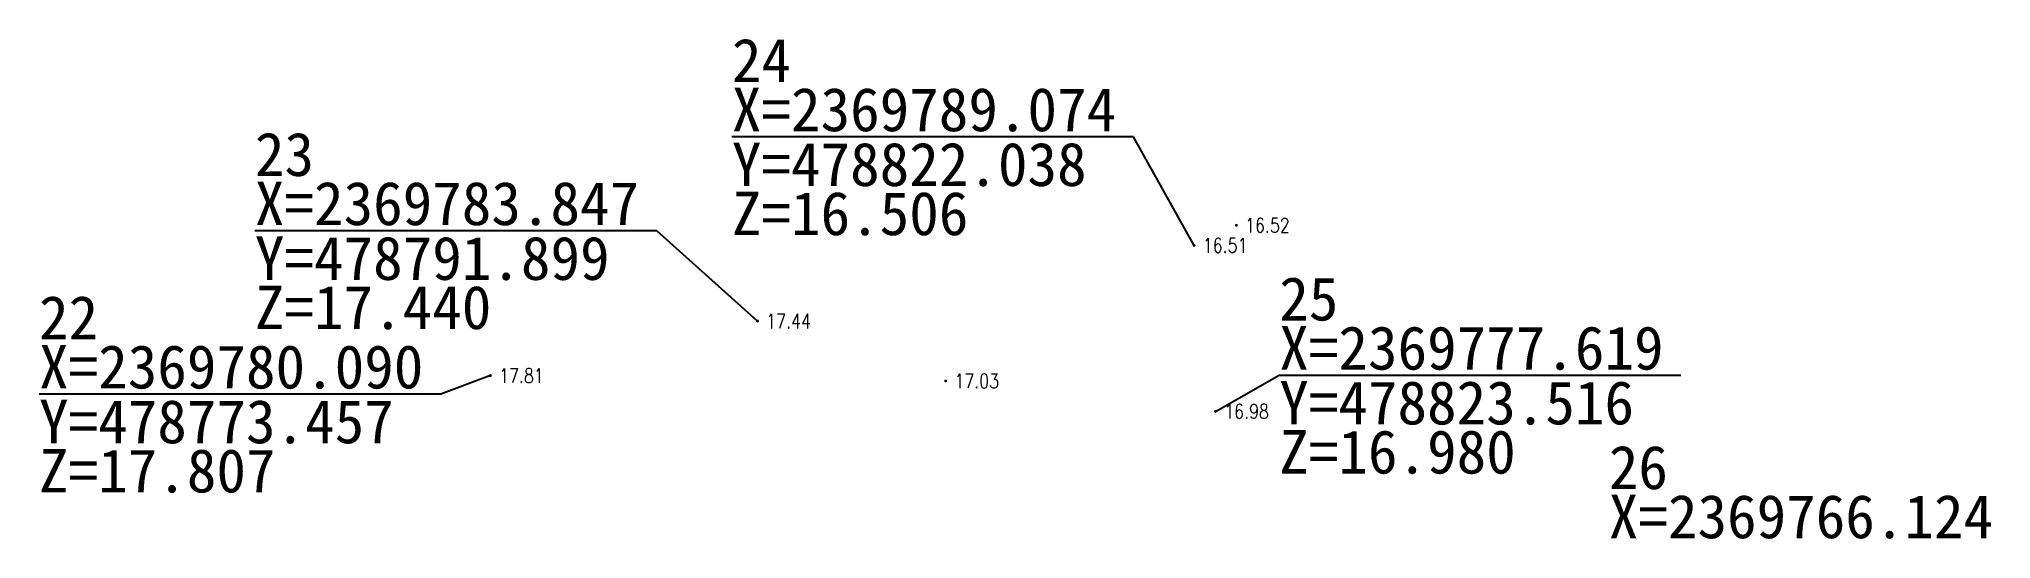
# Model space of a CAD drawing. Extents: x 478634 to 479141, y 2369294 to 2369803.
# Drawn here: x 478742.3 to 478877.1, y 2369768.8 to 2369803.3 of the extents above; entities that cross this region are included whole.
import ezdxf
from ezdxf.enums import TextEntityAlignment as Align

# ---------------------------------------------------------------- set-up
doc = ezdxf.new("R2010")
doc.units = 0
doc.header["$LTSCALE"] = 0.5
doc.layers.get('0').update_dxf_attribs({"linetype": 'CONTINUOUS'})
doc.layers.add('GCD', color=1, linetype='CONTINUOUS')
doc.styles.add('HZ', font='rs.shx', dxfattribs={"width": 0.8, "bigfont": 'hztxt.shx'})
doc.styles.add('宋体', font='')
doc.styles.get('宋体').set_extended_font_data('SimSun')

msp = doc.modelspace()

# ---------------------------------------------------------------- texts
at = {"layer": 'GCD', "linetype": 'Continuous', "style": '宋体'}
for s, p in [('24', (478790.13, 2369800.34)), ('X=2369789.074', (478790.13, 2369796.95)), ('23', (478757.2, 2369793.86)), ('Y=478822.038', (478790.13, 2369793.17)), ('X=2369783.847', (478757.2, 2369790.47)), ('Z=16.506', (478790.13, 2369789.78)), ('Y=478791.899', (478757.2, 2369786.69)), ('Z=17.440', (478757.2, 2369783.3)), ('25', (478827.92, 2369783.89)), ('22', (478742.3, 2369782.59)), ('X=2369777.619', (478827.92, 2369780.5)), ('X=2369780.090', (478742.3, 2369779.2)), ('Y=478823.516', (478827.92, 2369776.72)), ('Y=478773.457', (478742.3, 2369775.42)), ('Z=16.980', (478827.92, 2369773.33)), ('Z=17.807', (478742.3, 2369772.03)), ('26', (478850.67, 2369772.26)), ('X=2369766.124', (478850.67, 2369768.87))]:
    msp.add_text(s, height=3, dxfattribs=at).set_placement(p)

# ---------------------------------------------------------------- blocks, each defined once
blk = doc.blocks.new('GC200')
at = {"linetype": 'Continuous', "const_width": 0.2, "flags": 128}
blk.add_lwpolyline([(-0.1, 0, 1), (0.1, 0, 1)], format="xyb", close=True, dxfattribs=at)

# ---------------------------------------------------------------- linework, layer by layer
at = {"linetype": 'Continuous'}
for p, q in [((478817.86, 2369796.56), (478790.13, 2369796.56)), ((478822.04, 2369789.07, 16.51), (478817.86, 2369796.56)), ((478784.94, 2369790.08), (478757.2, 2369790.08)), ((478791.9, 2369783.85, 17.44), (478784.94, 2369790.08)), ((478773.46, 2369780.09, 17.81), (478770.03, 2369778.81)), ((478823.52, 2369777.62, 16.98), (478827.92, 2369780.11)), ((478827.92, 2369780.11), (478855.65, 2369780.11)), ((478770.03, 2369778.81), (478742.3, 2369778.81))]:
    msp.add_line(p, q, dxfattribs=at)

# ---------------------------------------------------------------- block references
at = {"layer": 'GCD', "linetype": 'Continuous'}
ref = msp.add_blockref('GC200', (478824.96, 2369790.46, 16.52), dxfattribs=dict(at, xscale=0.5, yscale=0.5, zscale=0.5))
ref.add_attrib('height', '16.52', dxfattribs={"linetype": 'Continuous', "height": 1, "style": 'HZ', "width": 0.8}).set_placement((478825.56, 2369790.46, 16.52), align=Align.MIDDLE_LEFT)
ref = msp.add_blockref('GC200', (478822.04, 2369789.07, 16.51), dxfattribs=dict(at, xscale=0.5, yscale=0.5, zscale=0.5))
ref.add_attrib('height', '16.51', dxfattribs={"linetype": 'Continuous', "height": 1, "style": 'HZ', "width": 0.8}).set_placement((478822.64, 2369789.07, 16.51), align=Align.MIDDLE_LEFT)
ref = msp.add_blockref('GC200', (478791.9, 2369783.85, 17.44), dxfattribs=dict(at, xscale=0.5, yscale=0.5, zscale=0.5))
ref.add_attrib('height', '17.44', dxfattribs={"linetype": 'Continuous', "height": 1, "style": 'HZ', "width": 0.8}).set_placement((478792.5, 2369783.85, 17.44), align=Align.MIDDLE_LEFT)
ref = msp.add_blockref('GC200', (478773.46, 2369780.09, 17.81), dxfattribs=dict(at, xscale=0.5, yscale=0.5, zscale=0.5))
ref.add_attrib('height', '17.81', dxfattribs={"linetype": 'Continuous', "height": 1, "style": 'HZ', "width": 0.8}).set_placement((478774.06, 2369780.09, 17.81), align=Align.MIDDLE_LEFT)
ref = msp.add_blockref('GC200', (478804.89, 2369779.72, 17.03), dxfattribs=dict(at, xscale=0.5, yscale=0.5, zscale=0.5))
ref.add_attrib('height', '17.03', dxfattribs={"linetype": 'Continuous', "height": 1, "style": 'HZ', "width": 0.8}).set_placement((478805.49, 2369779.72, 17.03), align=Align.MIDDLE_LEFT)
ref = msp.add_blockref('GC200', (478823.52, 2369777.62, 16.98), dxfattribs=dict(at, xscale=0.5, yscale=0.5, zscale=0.5))
ref.add_attrib('height', '16.98', dxfattribs={"linetype": 'Continuous', "height": 1, "style": 'HZ', "width": 0.8}).set_placement((478824.12, 2369777.62, 16.98), align=Align.MIDDLE_LEFT)

msp.set_redraw_order([(e.dxf.handle, doc.entitydb.next_handle()) for e in msp.query("TEXT MTEXT ATTDEF DIMENSION ARC_DIMENSION")])  # texts and dimensions are drawn at this point

doc.saveas('drawing.dxf')
